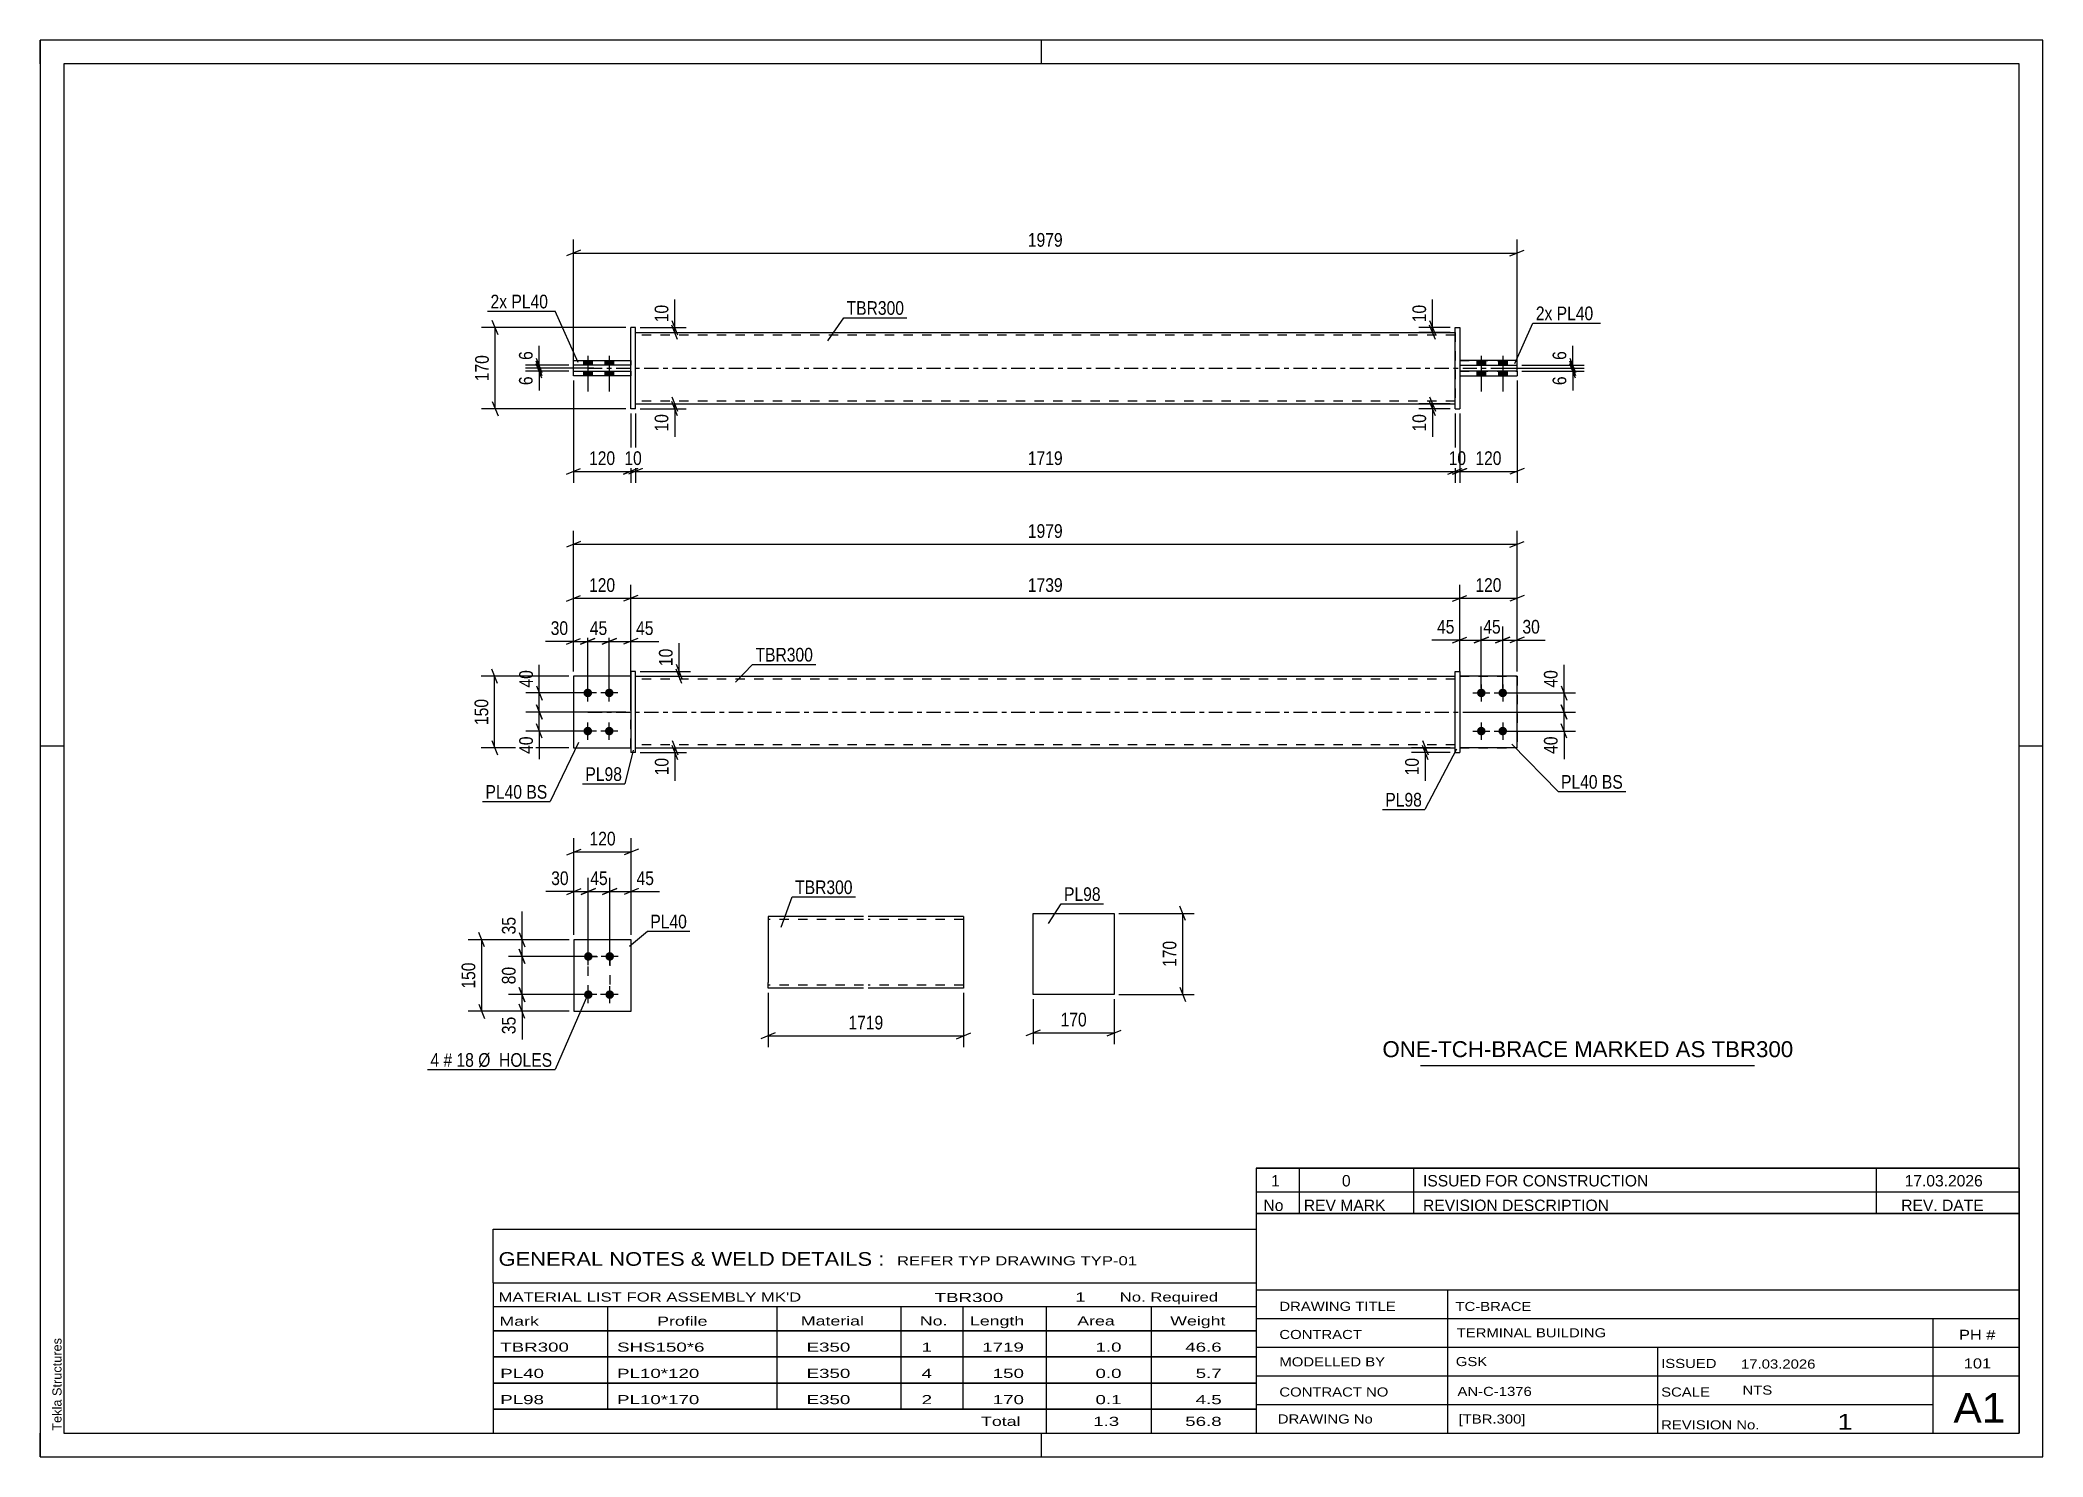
# Paper-space layout 'Layout1' of a CAD drawing. Header units: millimetres. Extents: x 0 to 420, y 0 to 297.
# The model-space entities are those that its viewports show. They can reach past a viewport. Long polylines and large blocks are cut down to what shows.
import ezdxf

# ---------------------------------------------------------------- set-up
doc = ezdxf.new("R2010")
doc.units = ezdxf.units.MM
doc.linetypes.add('DXK_LINE_DOT2', pattern=[3.9198, 1.9599, -1.9599])
doc.linetypes.add('DXK_LINE_DOT3', pattern=[5.9187, 2.979, -0.9799, 0.9799, -0.9799])
doc.layers.add('Viewport layer', color=7, linetype='Continuous', plot=False)
doc.styles.add('Arial', font='ARIAL.TTF', dxfattribs={"height": 0.2})
doc.styles.add('Arial Narrow', font='ARIALN.TTF', dxfattribs={"height": 0.2})

# ---------------------------------------------------------------- blocks, each defined once
blk = doc.blocks.new('Unknown-580581884-1163')
at = {"color": 5, "linetype": 'Continuous'}
for p, q in [((420, 297), (0, 297)), ((0, 297), (0, 0)), ((0, 292), (0, 297)), ((210, 292), (210, 297)), ((420, 0), (420, 297)), ((415, 292), (5, 292)), ((5, 292), (5, 5)), ((415, 5), (415, 292)), ((5, 149), (0, 149)), ((420, 149), (415, 149)), ((0, 0), (0, 5)), ((5, 5), (415, 5)), ((210, 0), (210, 5)), ((0, 0), (420, 0))]:
    blk.add_line(p, q, dxfattribs=at)
at = {"color": 174, "linetype": 'Continuous', "style": 'Arial'}
blk.add_text('Tekla Structures', height=1.9102, rotation=90, dxfattribs=at).set_placement((4.5, 5.5))
blk = doc.blocks.new('Part-580581884-1818 - 1791')
at = {"color": 2, "linetype": 'Continuous'}
for p, q in [((309.72, 163.65), (297.72, 163.65)), ((309.72, 148.65), (309.72, 163.65)), ((309.72, 148.65), (297.72, 148.65))]:
    blk.add_line(p, q, dxfattribs=at)
at = {"color": 7, "linetype": 'DXK_LINE_DOT2'}
for p, q in [((297.72, 163.65), (297.72, 148.65)), ((297.72, 148.65), (309.72, 148.65))]:
    blk.add_line(p, q, dxfattribs=at)
blk = doc.blocks.new('Part-580581884-1798 - 1791')
at = {"color": 2, "linetype": 'Continuous'}
for p, q in [((296.72, 164.65), (297.72, 164.65)), ((296.72, 147.65), (296.72, 164.65)), ((297.72, 164.65), (297.72, 147.65)), ((296.72, 147.65), (296.72, 147.65)), ((296.72, 147.65), (297.72, 147.65))]:
    blk.add_line(p, q, dxfattribs=at)
at = {"color": 7, "linetype": 'DXK_LINE_DOT2'}
for p, q in [((296.72, 164.65), (297.72, 164.65)), ((296.72, 147.65), (297.72, 147.65))]:
    blk.add_line(p, q, dxfattribs=at)
blk = doc.blocks.new('Part-580581884-1803 - 1791')
at = {"color": 2, "linetype": 'Continuous'}
for p, q in [((123.86, 163.65), (111.86, 163.65)), ((111.86, 163.65), (111.86, 148.65)), ((111.86, 148.65), (123.86, 148.65))]:
    blk.add_line(p, q, dxfattribs=at)
at = {"color": 7, "linetype": 'DXK_LINE_DOT2'}
blk.add_line((123.86, 148.65), (123.86, 163.65), dxfattribs=at)
blk = doc.blocks.new('Part-580581884-1808 - 1791')
at = {"color": 7, "linetype": 'DXK_LINE_DOT2'}
for p, q in [((123.86, 163.65), (111.86, 163.65)), ((111.86, 163.65), (111.86, 148.65)), ((123.86, 148.65), (123.86, 163.65)), ((111.86, 148.65), (123.86, 148.65))]:
    blk.add_line(p, q, dxfattribs=at)
blk = doc.blocks.new('Part-580581884-1813 - 1791')
at = {"color": 2, "linetype": 'Continuous'}
for p, q in [((124.86, 164.65), (123.86, 164.65)), ((123.86, 164.65), (123.86, 147.65)), ((124.86, 147.65), (124.86, 164.65)), ((124.86, 147.65), (123.86, 147.65))]:
    blk.add_line(p, q, dxfattribs=at)
blk = doc.blocks.new('Part-580581884-1823 - 1791')
at = {"color": 2, "linetype": 'Continuous'}
for p, q in [((124.86, 163.65), (296.72, 163.65)), ((124.86, 148.65), (296.72, 148.65))]:
    blk.add_line(p, q, dxfattribs=at)
at = {"color": 7, "linetype": 'DXK_LINE_DOT2'}
for p, q in [((124.86, 148.65), (124.86, 163.65)), ((296.72, 163.05), (124.86, 163.05)), ((296.72, 148.65), (296.72, 163.65)), ((296.72, 149.25), (124.86, 149.25))]:
    blk.add_line(p, q, dxfattribs=at)
at = {"color": 7, "linetype": 'DXK_LINE_DOT3'}
blk.add_line((114.86, 156.15), (306.72, 156.15), dxfattribs=at)
blk = doc.blocks.new('Bolt-580581884-1824 - 1791')
at = {"linetype": 'Continuous'}
for points in [[(302.22, 161.05, -1), (302.22, 159.25, -1)], [(306.72, 161.05, -1), (306.72, 159.25, -1)], [(302.22, 153.05, -1), (302.22, 151.25, -1)], [(306.72, 153.05, -1), (306.72, 151.25, -1)]]:
    blk.add_hatch(color=1, dxfattribs=at).paths.add_polyline_path(points)
at = {"color": 1, "linetype": 'Continuous'}
for p, q in [((300.42, 160.15), (304.02, 160.15)), ((302.22, 161.95), (302.22, 158.35)), ((304.92, 160.15), (308.52, 160.15)), ((306.72, 161.95), (306.72, 158.35)), ((300.42, 152.15), (304.02, 152.15)), ((302.22, 153.95), (302.22, 150.35)), ((304.92, 152.15), (308.52, 152.15)), ((306.72, 153.95), (306.72, 150.35))]:
    blk.add_line(p, q, dxfattribs=at)
blk = doc.blocks.new('Bolt-580581884-1825 - 1791')
at = {"linetype": 'Continuous'}
for points in [[(114.86, 159.25, -1), (114.86, 161.05, -1)], [(119.36, 159.25, -1), (119.36, 161.05, -1)], [(114.86, 151.25, -1), (114.86, 153.05, -1)], [(119.36, 151.25, -1), (119.36, 153.05, -1)]]:
    blk.add_hatch(color=1, dxfattribs=at).paths.add_polyline_path(points)
at = {"color": 1, "linetype": 'Continuous'}
for p, q in [((116.66, 160.15), (113.06, 160.15)), ((114.86, 158.35), (114.86, 161.95)), ((121.16, 160.15), (117.56, 160.15)), ((119.36, 158.35), (119.36, 161.95)), ((116.66, 152.15), (113.06, 152.15)), ((114.86, 150.35), (114.86, 153.95)), ((121.16, 152.15), (117.56, 152.15)), ((119.36, 150.35), (119.36, 153.95))]:
    blk.add_line(p, q, dxfattribs=at)
blk = doc.blocks.new('Part-580581884-1830 - 1791')
at = {"color": 7, "linetype": 'DXK_LINE_DOT2'}
for p, q in [((309.72, 163.65), (297.72, 163.65)), ((297.72, 163.65), (297.72, 148.65)), ((297.72, 163.65), (309.72, 163.65)), ((309.72, 163.65), (309.72, 148.65)), ((297.72, 148.65), (309.72, 148.65))]:
    blk.add_line(p, q, dxfattribs=at)
blk = doc.blocks.new('Bolt-580581884-2111 - 2109')
at = {"linetype": 'Continuous'}
for points in [[(113.96, 228.82), (115.76, 228.82), (115.76, 229.82), (113.96, 229.82)], [(113.96, 228.82), (115.76, 228.82), (115.76, 229.82), (113.96, 229.82)], [(113.96, 226.62), (115.76, 226.62), (115.76, 227.62), (113.96, 227.62)], [(113.96, 226.62), (115.76, 226.62), (115.76, 227.62), (113.96, 227.62)], [(118.46, 228.82), (120.26, 228.82), (120.26, 229.82), (118.46, 229.82)], [(118.46, 228.82), (120.26, 228.82), (120.26, 229.82), (118.46, 229.82)], [(118.46, 226.62), (120.26, 226.62), (120.26, 227.62), (118.46, 227.62)], [(118.46, 226.62), (120.26, 226.62), (120.26, 227.62), (118.46, 227.62)]]:
    blk.add_hatch(color=1, dxfattribs=at).paths.add_polyline_path(points)
at = {"color": 1, "linetype": 'Continuous'}
for p, q in [((113.96, 229.82), (113.96, 228.82)), ((113.96, 229.82), (113.96, 228.82)), ((113.96, 227.62), (113.96, 226.62)), ((113.96, 227.62), (113.96, 226.62)), ((114.86, 230.82), (114.86, 223.32)), ((114.86, 230.82), (114.86, 223.32)), ((115.76, 229.82), (115.76, 228.82)), ((115.76, 229.82), (115.76, 228.82)), ((115.76, 227.62), (115.76, 226.62)), ((115.76, 227.62), (115.76, 226.62)), ((118.46, 229.82), (118.46, 228.82)), ((118.46, 229.82), (118.46, 228.82)), ((118.46, 227.62), (118.46, 226.62)), ((118.46, 227.62), (118.46, 226.62)), ((119.36, 230.82), (119.36, 223.32)), ((119.36, 230.82), (119.36, 223.32)), ((120.26, 229.82), (120.26, 228.82)), ((120.26, 229.82), (120.26, 228.82)), ((120.26, 227.62), (120.26, 226.62)), ((120.26, 227.62), (120.26, 226.62))]:
    blk.add_line(p, q, dxfattribs=at)
blk = doc.blocks.new('Part-580581884-2128 - 2109')
at = {"color": 2, "linetype": 'Continuous'}
for p, q in [((111.86, 229.82), (123.86, 229.82)), ((111.86, 228.82), (111.86, 229.82)), ((123.86, 228.82), (111.86, 228.82))]:
    blk.add_line(p, q, dxfattribs=at)
at = {"color": 7, "linetype": 'DXK_LINE_DOT2'}
blk.add_line((123.86, 229.82), (123.86, 228.82), dxfattribs=at)
blk = doc.blocks.new('Bolt-580581884-2112 - 2109')
at = {"linetype": 'Continuous'}
for points in [[(303.12, 229.82), (301.32, 229.82), (301.32, 228.82), (303.12, 228.82)], [(303.12, 229.82), (301.32, 229.82), (301.32, 228.82), (303.12, 228.82)], [(303.12, 227.62), (301.32, 227.62), (301.32, 226.62), (303.12, 226.62)], [(303.12, 227.62), (301.32, 227.62), (301.32, 226.62), (303.12, 226.62)], [(307.62, 229.82), (305.82, 229.82), (305.82, 228.82), (307.62, 228.82)], [(307.62, 229.82), (305.82, 229.82), (305.82, 228.82), (307.62, 228.82)], [(307.62, 227.62), (305.82, 227.62), (305.82, 226.62), (307.62, 226.62)], [(307.62, 227.62), (305.82, 227.62), (305.82, 226.62), (307.62, 226.62)]]:
    blk.add_hatch(color=1, dxfattribs=at).paths.add_polyline_path(points)
at = {"color": 1, "linetype": 'Continuous'}
for p, q in [((301.32, 229.82), (301.32, 228.82)), ((301.32, 229.82), (301.32, 228.82)), ((301.32, 227.62), (301.32, 226.62)), ((301.32, 227.62), (301.32, 226.62)), ((302.22, 230.82), (302.22, 223.32)), ((302.22, 230.82), (302.22, 223.32)), ((303.12, 229.82), (303.12, 228.82)), ((303.12, 229.82), (303.12, 228.82)), ((303.12, 227.62), (303.12, 226.62)), ((303.12, 227.62), (303.12, 226.62)), ((305.82, 229.82), (305.82, 228.82)), ((305.82, 229.82), (305.82, 228.82)), ((305.82, 227.62), (305.82, 226.62)), ((305.82, 227.62), (305.82, 226.62)), ((306.72, 230.82), (306.72, 223.32)), ((306.72, 230.82), (306.72, 223.32)), ((307.62, 229.82), (307.62, 228.82)), ((307.62, 229.82), (307.62, 228.82)), ((307.62, 227.62), (307.62, 226.62)), ((307.62, 227.62), (307.62, 226.62))]:
    blk.add_line(p, q, dxfattribs=at)
blk = doc.blocks.new('Part-580581884-2129 - 2109')
at = {"color": 2, "linetype": 'Continuous'}
for p, q in [((124.86, 236.72), (123.86, 236.72)), ((123.86, 219.72), (123.86, 236.72)), ((124.86, 219.72), (124.86, 236.72)), ((124.86, 219.72), (123.86, 219.72))]:
    blk.add_line(p, q, dxfattribs=at)
blk = doc.blocks.new('Part-580581884-2117 - 2109')
at = {"color": 2, "linetype": 'Continuous'}
for p, q in [((124.86, 235.72), (296.72, 235.72)), ((124.86, 220.72), (296.72, 220.72))]:
    blk.add_line(p, q, dxfattribs=at)
at = {"color": 7, "linetype": 'DXK_LINE_DOT2'}
for p, q in [((124.86, 220.72), (124.86, 235.72)), ((296.72, 235.72), (296.72, 220.72)), ((296.72, 235.12), (124.86, 235.12)), ((296.72, 221.32), (124.86, 221.32))]:
    blk.add_line(p, q, dxfattribs=at)
at = {"color": 7, "linetype": 'DXK_LINE_DOT3'}
blk.add_line((114.86, 228.22), (306.72, 228.22), dxfattribs=at)
blk = doc.blocks.new('Part-580581884-2118 - 2109')
at = {"color": 2, "linetype": 'Continuous'}
for p, q in [((296.72, 236.72), (296.72, 236.72)), ((296.72, 219.72), (296.72, 236.72)), ((296.72, 236.72), (297.72, 236.72)), ((297.72, 236.72), (297.72, 236.72)), ((297.72, 236.72), (297.72, 219.72)), ((296.72, 219.72), (297.72, 219.72)), ((296.72, 219.72), (296.72, 219.72)), ((297.72, 219.72), (297.72, 219.72))]:
    blk.add_line(p, q, dxfattribs=at)
at = {"color": 7, "linetype": 'DXK_LINE_DOT2'}
for p, q in [((296.72, 236.72), (297.72, 236.72)), ((296.72, 219.72), (297.72, 219.72)), ((297.72, 219.72), (297.72, 219.72))]:
    blk.add_line(p, q, dxfattribs=at)
blk = doc.blocks.new('Part-580581884-2123 - 2109')
at = {"color": 2, "linetype": 'Continuous'}
for p, q in [((111.86, 226.62), (111.86, 227.62)), ((111.86, 227.62), (123.86, 227.62)), ((123.86, 226.62), (111.86, 226.62))]:
    blk.add_line(p, q, dxfattribs=at)
at = {"color": 7, "linetype": 'DXK_LINE_DOT2'}
blk.add_line((123.86, 227.62), (123.86, 226.62), dxfattribs=at)
blk = doc.blocks.new('Part-580581884-2134 - 2109')
at = {"color": 2, "linetype": 'Continuous'}
for p, q in [((309.72, 229.82), (297.72, 229.82)), ((297.72, 228.82), (309.72, 228.82)), ((309.72, 228.82), (309.72, 229.82))]:
    blk.add_line(p, q, dxfattribs=at)
at = {"color": 7, "linetype": 'DXK_LINE_DOT2'}
for p, q in [((297.72, 229.82), (297.72, 228.82)), ((297.72, 229.82), (309.72, 229.82)), ((297.72, 228.82), (309.72, 228.82))]:
    blk.add_line(p, q, dxfattribs=at)
blk = doc.blocks.new('Part-580581884-2139 - 2109')
at = {"color": 2, "linetype": 'Continuous'}
for p, q in [((309.72, 227.62), (297.72, 227.62)), ((309.72, 227.62), (309.72, 226.62)), ((297.72, 226.62), (309.72, 226.62))]:
    blk.add_line(p, q, dxfattribs=at)
at = {"color": 7, "linetype": 'DXK_LINE_DOT2'}
for p, q in [((297.72, 227.62), (297.72, 226.62)), ((297.72, 227.62), (309.72, 227.62)), ((297.72, 226.62), (309.72, 226.62))]:
    blk.add_line(p, q, dxfattribs=at)
blk = doc.blocks.new('Bolt-580581884-1444 - 1410')
at = {"linetype": 'Continuous'}
for points in [[(114.96, 104.01, -1), (114.96, 105.81, -1)], [(119.46, 104.01, -1), (119.46, 105.81, -1)], [(114.96, 96.01, -1), (114.96, 97.81, -1)], [(119.46, 96.01, -1), (119.46, 97.81, -1)]]:
    blk.add_hatch(color=1, dxfattribs=at).paths.add_polyline_path(points)
at = {"color": 1, "linetype": 'Continuous'}
for p, q in [((114.96, 103.11), (114.96, 106.71)), ((119.46, 103.11), (119.46, 106.71)), ((116.76, 104.91), (113.16, 104.91)), ((121.26, 104.91), (117.66, 104.91)), ((116.76, 96.91), (113.16, 96.91)), ((114.96, 95.11), (114.96, 98.71)), ((121.26, 96.91), (117.66, 96.91)), ((119.46, 95.11), (119.46, 98.71))]:
    blk.add_line(p, q, dxfattribs=at)
blk = doc.blocks.new('Part-580581884-1459 - 1410')
at = {"color": 2, "linetype": 'Continuous'}
for p, q in [((123.96, 108.41), (111.96, 108.41)), ((111.96, 108.41), (111.96, 93.41)), ((123.96, 93.41), (123.96, 108.41)), ((111.96, 93.41), (123.96, 93.41))]:
    blk.add_line(p, q, dxfattribs=at)
blk = doc.blocks.new('Part-580581884-1390 - 1374')
at = {"color": 2, "linetype": 'Continuous'}
for p, q in [((208.24, 96.94), (208.24, 113.94)), ((208.24, 113.94), (225.24, 113.94)), ((225.24, 113.94), (225.24, 96.94)), ((225.24, 96.94), (208.24, 96.94))]:
    blk.add_line(p, q, dxfattribs=at)
blk = doc.blocks.new('Part-580581884-1273 - 1255')
at = {"color": 2, "linetype": 'Continuous'}
for p, q in [((172.67, 113.27), (152.67, 113.27)), ((152.67, 113.27), (152.67, 99.47)), ((193.67, 113.27), (173.67, 113.27)), ((193.67, 113.27), (193.67, 98.27)), ((152.67, 98.62), (152.67, 99.47)), ((152.67, 98.36), (152.67, 98.62)), ((152.67, 98.27), (152.67, 98.36)), ((172.67, 98.27), (152.67, 98.27)), ((193.67, 98.27), (173.67, 98.27))]:
    blk.add_line(p, q, dxfattribs=at)
at = {"color": 7, "linetype": 'DXK_LINE_DOT2'}
for p, q in [((172.67, 112.67), (152.67, 112.67)), ((193.67, 112.67), (173.67, 112.67)), ((152.67, 99.01), (152.67, 99.47)), ((152.67, 98.62), (152.67, 99.24)), ((152.67, 98.87), (152.67, 98.91)), ((152.67, 98.87), (152.67, 98.91)), ((172.67, 98.87), (152.67, 98.87)), ((152.67, 98.27), (152.67, 98.27)), ((193.67, 98.87), (173.67, 98.87)), ((193.67, 98.87), (193.67, 98.91))]:
    blk.add_line(p, q, dxfattribs=at)
blk = doc.blocks.new('Rectangle-580581884-1568 - 1410')
at = {"color": 1, "linetype": 'DXK_LINE_DOT2'}
blk.add_lwpolyline([(114.96, 104.91), (119.46, 104.91), (119.46, 96.91), (114.96, 96.91), (114.96, 104.91)], close=True, dxfattribs=at)
blk = doc.blocks.new('StraightDimension-580581884-2042 - 1791')
at = {"color": 7, "linetype": 'Continuous'}
for p, q in [((113.86, 160.15), (101.84, 160.15)), ((104.09, 161.65), (105.29, 158.65)), ((104.69, 156.15), (104.69, 160.15)), ((122.86, 156.15), (101.84, 156.15)), ((105.29, 154.65), (104.09, 157.65))]:
    blk.add_line(p, q, dxfattribs=at)
at = {"color": 0}
blk.add_wipeout([(103.94, 165.53), (99.74, 165.53), (99.74, 160.67), (103.94, 160.67)], dxfattribs=at)
at = {"color": 7, "linetype": 'Continuous'}
blk.add_line((104.69, 160.15), (104.69, 166.05), dxfattribs=at)
blk.add_line((104.69, 160.15), (104.69, 166.05), dxfattribs=at)
at = {"color": 3, "style": 'Arial Narrow'}
blk.add_text('40', height=2.863, rotation=90.0002, dxfattribs=at).set_placement((103.34, 161.27))
blk = doc.blocks.new('StraightDimension-580581884-1926 - 1791')
at = {"color": 7, "linetype": 'Continuous'}
for p, q in [((297.72, 164.65), (297.72, 182.83)), ((309.72, 164.65), (309.72, 182.83)), ((296.22, 179.38), (299.22, 180.58)), ((297.72, 179.98), (309.72, 179.98)), ((311.22, 180.58), (308.22, 179.38))]:
    blk.add_line(p, q, dxfattribs=at)
at = {"color": 0}
blk.add_wipeout([(307.06, 180.73), (307.06, 184.93), (300.38, 184.93), (300.38, 180.73)], dxfattribs=at)
at = {"color": 3, "style": 'Arial Narrow'}
blk.add_text('120', height=2.863, dxfattribs=at).set_placement((300.98, 181.33))
blk = doc.blocks.new('StraightDimension-580581884-2005 - 1791')
at = {"color": 7, "linetype": 'Continuous'}
for p, q in [((119.36, 161.15), (119.36, 173.8)), ((123.86, 164.65), (123.86, 173.8)), ((117.86, 170.35), (120.86, 171.55)), ((119.36, 170.95), (123.86, 170.95)), ((125.36, 171.55), (122.36, 170.35))]:
    blk.add_line(p, q, dxfattribs=at)
at = {"color": 0}
blk.add_wipeout([(129.24, 171.7), (129.24, 175.9), (124.39, 175.9), (124.39, 171.7)], dxfattribs=at)
at = {"color": 7, "linetype": 'Continuous'}
blk.add_line((123.86, 170.95), (129.77, 170.95), dxfattribs=at)
blk.add_line((123.86, 170.95), (129.77, 170.95), dxfattribs=at)
at = {"color": 3, "style": 'Arial Narrow'}
blk.add_text('45', height=2.863, dxfattribs=at).set_placement((124.99, 172.3))
blk = doc.blocks.new('StraightDimension-580581884-1887 - 1791')
at = {"color": 7, "linetype": 'Continuous'}
for p, q in [((111.86, 164.65), (111.86, 194.15)), ((309.72, 164.65), (309.72, 194.15)), ((113.36, 191.9), (110.36, 190.7)), ((111.86, 191.3), (309.72, 191.3)), ((308.22, 190.7), (311.22, 191.9))]:
    blk.add_line(p, q, dxfattribs=at)
at = {"color": 0}
blk.add_wipeout([(215.05, 192.05), (215.05, 196.25), (206.54, 196.25), (206.54, 192.05)], dxfattribs=at)
at = {"color": 3, "style": 'Arial Narrow'}
blk.add_text('1979', height=2.863, dxfattribs=at).set_placement((207.14, 192.65))
blk = doc.blocks.new('StraightDimension-580581884-2022 - 1791')
at = {"color": 7, "linetype": 'Continuous'}
for p, q in [((95.93, 162.15), (94.73, 165.15)), ((110.86, 163.65), (92.48, 163.65)), ((95.33, 148.65), (95.33, 163.65)), ((110.86, 148.65), (92.48, 148.65)), ((94.73, 150.15), (95.93, 147.15))]:
    blk.add_line(p, q, dxfattribs=at)
at = {"color": 0}
blk.add_wipeout([(94.58, 159.49), (90.38, 159.49), (90.38, 152.81), (94.58, 152.81)], dxfattribs=at)
at = {"color": 3, "style": 'Arial Narrow'}
blk.add_text('150', height=2.863, rotation=90.0002, dxfattribs=at).set_placement((93.98, 153.41))
blk = doc.blocks.new('StraightDimension-580581884-1857 - 1791')
at = {"color": 7, "linetype": 'Continuous'}
for p, q in [((302.22, 161.15), (302.22, 174.09)), ((306.72, 161.15), (306.72, 174.09)), ((300.72, 170.64), (303.72, 171.84)), ((302.22, 171.24), (306.72, 171.24)), ((308.22, 171.84), (305.22, 170.64))]:
    blk.add_line(p, q, dxfattribs=at)
at = {"color": 0}
blk.add_wipeout([(306.9, 171.99), (306.9, 176.19), (302.04, 176.19), (302.04, 171.99)], dxfattribs=at)
at = {"color": 3, "style": 'Arial Narrow'}
blk.add_text('45', height=2.863, dxfattribs=at).set_placement((302.64, 172.59))
blk = doc.blocks.new('StraightDimension-580581884-1960 - 1791')
at = {"color": 7, "linetype": 'Continuous'}
for p, q in [((111.86, 164.65), (111.86, 182.83)), ((123.86, 157.15), (123.86, 182.83)), ((110.36, 179.38), (113.36, 180.58)), ((111.86, 179.98), (123.86, 179.98)), ((125.36, 180.58), (122.36, 179.38))]:
    blk.add_line(p, q, dxfattribs=at)
at = {"color": 0}
blk.add_wipeout([(121.2, 180.73), (121.2, 184.93), (114.52, 184.93), (114.52, 180.73)], dxfattribs=at)
at = {"color": 3, "style": 'Arial Narrow'}
blk.add_text('120', height=2.863, dxfattribs=at).set_placement((115.12, 181.33))
blk = doc.blocks.new('StraightDimension-580581884-1832 - 1791')
at = {"color": 7, "linetype": 'Continuous'}
for p, q in [((125.86, 164.65), (136.39, 164.65)), ((133.39, 166.15), (134.59, 163.15)), ((134.59, 162.15), (133.39, 165.15)), ((133.99, 163.65), (133.99, 164.65)), ((125.86, 163.65), (136.39, 163.65))]:
    blk.add_line(p, q, dxfattribs=at)
at = {"color": 0}
blk.add_wipeout([(133.24, 170.03), (129.04, 170.03), (129.04, 165.17), (133.24, 165.17)], dxfattribs=at)
at = {"color": 7, "linetype": 'Continuous'}
blk.add_line((133.99, 164.65), (133.99, 170.55), dxfattribs=at)
blk.add_line((133.99, 164.65), (133.99, 170.55), dxfattribs=at)
at = {"color": 3, "style": 'Arial Narrow'}
blk.add_text('10', height=2.863, rotation=90.0002, dxfattribs=at).set_placement((132.64, 165.77))
blk = doc.blocks.new('StraightDimension-580581884-1841 - 1791')
at = {"color": 7, "linetype": 'Continuous'}
for p, q in [((306.72, 161.15), (306.72, 174.09)), ((309.72, 164.65), (309.72, 174.09)), ((305.22, 170.64), (308.22, 171.84)), ((306.72, 171.24), (309.72, 171.24)), ((311.22, 171.84), (308.22, 170.64))]:
    blk.add_line(p, q, dxfattribs=at)
at = {"color": 0}
blk.add_wipeout([(315.1, 171.99), (315.1, 176.19), (310.25, 176.19), (310.25, 171.99)], dxfattribs=at)
at = {"color": 7, "linetype": 'Continuous'}
blk.add_line((309.72, 171.24), (315.63, 171.24), dxfattribs=at)
blk.add_line((309.72, 171.24), (315.63, 171.24), dxfattribs=at)
at = {"color": 3, "style": 'Arial Narrow'}
blk.add_text('30', height=2.863, dxfattribs=at).set_placement((310.85, 172.59))
blk = doc.blocks.new('StraightDimension-580581884-1870 - 1791')
at = {"color": 7, "linetype": 'Continuous'}
for p, q in [((297.72, 164.65), (297.72, 174.09)), ((302.22, 161.15), (302.22, 174.09)), ((296.22, 170.64), (299.22, 171.84)), ((297.72, 171.24), (302.22, 171.24)), ((303.72, 171.84), (300.72, 170.64))]:
    blk.add_line(p, q, dxfattribs=at)
at = {"color": 0}
blk.add_wipeout([(297.2, 171.99), (297.2, 176.19), (292.34, 176.19), (292.34, 171.99)], dxfattribs=at)
at = {"color": 7, "linetype": 'Continuous'}
blk.add_line((297.72, 171.24), (291.82, 171.24), dxfattribs=at)
blk.add_line((297.72, 171.24), (291.82, 171.24), dxfattribs=at)
at = {"color": 3, "style": 'Arial Narrow'}
blk.add_text('45', height=2.863, dxfattribs=at).set_placement((292.94, 172.59))
blk = doc.blocks.new('StraightDimension-580581884-1907 - 1791')
at = {"color": 7, "linetype": 'Continuous'}
for p, q in [((307.72, 160.15), (321.97, 160.15)), ((318.97, 161.65), (320.17, 158.65)), ((319.57, 156.15), (319.57, 160.15)), ((298.72, 156.15), (321.97, 156.15)), ((320.17, 154.65), (318.97, 157.65))]:
    blk.add_line(p, q, dxfattribs=at)
at = {"color": 0}
blk.add_wipeout([(318.82, 165.53), (314.62, 165.53), (314.62, 160.67), (318.82, 160.67)], dxfattribs=at)
at = {"color": 7, "linetype": 'Continuous'}
blk.add_line((319.57, 160.15), (319.57, 166.05), dxfattribs=at)
blk.add_line((319.57, 160.15), (319.57, 166.05), dxfattribs=at)
at = {"color": 3, "style": 'Arial Narrow'}
blk.add_text('40', height=2.863, rotation=90.0002, dxfattribs=at).set_placement((318.22, 161.27))
blk = doc.blocks.new('StraightDimension-580581884-1916 - 1791')
at = {"color": 7, "linetype": 'Continuous'}
for p, q in [((298.72, 156.15), (321.97, 156.15)), ((318.97, 157.65), (320.17, 154.65)), ((319.57, 152.15), (319.57, 156.15)), ((307.72, 152.15), (321.97, 152.15)), ((320.17, 150.65), (318.97, 153.65))]:
    blk.add_line(p, q, dxfattribs=at)
at = {"color": 0}
blk.add_wipeout([(318.82, 151.62), (314.62, 151.62), (314.62, 146.77), (318.82, 146.77)], dxfattribs=at)
at = {"color": 7, "linetype": 'Continuous'}
blk.add_line((319.57, 152.15), (319.57, 146.24), dxfattribs=at)
blk.add_line((319.57, 152.15), (319.57, 146.24), dxfattribs=at)
at = {"color": 3, "style": 'Arial Narrow'}
blk.add_text('40', height=2.863, rotation=90.0002, dxfattribs=at).set_placement((318.22, 147.37))
blk = doc.blocks.new('StraightDimension-580581884-1945 - 1791')
at = {"color": 7, "linetype": 'Continuous'}
for p, q in [((123.86, 157.15), (123.86, 182.83)), ((297.72, 164.65), (297.72, 182.83)), ((125.36, 180.58), (122.36, 179.38)), ((123.86, 179.98), (297.72, 179.98)), ((296.22, 179.38), (299.22, 180.58))]:
    blk.add_line(p, q, dxfattribs=at)
at = {"color": 0}
blk.add_wipeout([(215.05, 180.73), (215.05, 184.93), (206.54, 184.93), (206.54, 180.73)], dxfattribs=at)
at = {"color": 3, "style": 'Arial Narrow'}
blk.add_text('1739', height=2.863, dxfattribs=at).set_placement((207.14, 181.33))
blk = doc.blocks.new('StraightDimension-580581884-1976 - 1791')
at = {"color": 7, "linetype": 'Continuous'}
for p, q in [((111.86, 164.65), (111.86, 173.8)), ((114.86, 161.15), (114.86, 173.8)), ((110.36, 170.35), (113.36, 171.55)), ((111.86, 170.95), (114.86, 170.95)), ((116.36, 171.55), (113.36, 170.35))]:
    blk.add_line(p, q, dxfattribs=at)
at = {"color": 0}
blk.add_wipeout([(111.34, 171.7), (111.34, 175.9), (106.48, 175.9), (106.48, 171.7)], dxfattribs=at)
at = {"color": 7, "linetype": 'Continuous'}
blk.add_line((111.86, 170.95), (105.96, 170.95), dxfattribs=at)
blk.add_line((111.86, 170.95), (105.96, 170.95), dxfattribs=at)
at = {"color": 3, "style": 'Arial Narrow'}
blk.add_text('30', height=2.863, dxfattribs=at).set_placement((107.08, 172.3))
blk = doc.blocks.new('StraightDimension-580581884-2061 - 1791')
at = {"color": 7, "linetype": 'Continuous'}
for p, q in [((125.86, 148.65), (135.54, 148.65)), ((125.86, 147.65), (135.54, 147.65)), ((132.54, 150.15), (133.74, 147.15)), ((133.74, 146.15), (132.54, 149.15)), ((133.14, 147.65), (133.14, 148.65))]:
    blk.add_line(p, q, dxfattribs=at)
at = {"color": 0}
blk.add_wipeout([(132.39, 147.12), (128.19, 147.12), (128.19, 142.27), (132.39, 142.27)], dxfattribs=at)
at = {"color": 7, "linetype": 'Continuous'}
blk.add_line((133.14, 147.65), (133.14, 141.74), dxfattribs=at)
blk.add_line((133.14, 147.65), (133.14, 141.74), dxfattribs=at)
at = {"color": 3, "style": 'Arial Narrow'}
blk.add_text('10', height=2.863, rotation=90.0002, dxfattribs=at).set_placement((131.79, 142.87))
blk = doc.blocks.new('StraightDimension-580581884-1992 - 1791')
at = {"color": 7, "linetype": 'Continuous'}
for p, q in [((114.86, 161.15), (114.86, 173.8)), ((119.36, 161.15), (119.36, 173.8)), ((113.36, 170.35), (116.36, 171.55)), ((114.86, 170.95), (119.36, 170.95)), ((120.86, 171.55), (117.86, 170.35))]:
    blk.add_line(p, q, dxfattribs=at)
at = {"color": 0}
blk.add_wipeout([(119.54, 171.7), (119.54, 175.9), (114.68, 175.9), (114.68, 171.7)], dxfattribs=at)
at = {"color": 3, "style": 'Arial Narrow'}
blk.add_text('45', height=2.863, dxfattribs=at).set_placement((115.28, 172.3))
blk = doc.blocks.new('StraightDimension-580581884-2051 - 1791')
at = {"color": 7, "linetype": 'Continuous'}
for p, q in [((122.86, 156.15), (101.84, 156.15)), ((104.09, 157.65), (105.29, 154.65)), ((104.69, 152.15), (104.69, 156.15)), ((113.86, 152.15), (101.84, 152.15)), ((105.29, 150.65), (104.09, 153.65))]:
    blk.add_line(p, q, dxfattribs=at)
at = {"color": 0}
blk.add_wipeout([(103.94, 151.62), (99.74, 151.62), (99.74, 146.77), (103.94, 146.77)], dxfattribs=at)
at = {"color": 7, "linetype": 'Continuous'}
blk.add_line((104.69, 152.15), (104.69, 146.24), dxfattribs=at)
blk.add_line((104.69, 152.15), (104.69, 146.24), dxfattribs=at)
at = {"color": 3, "style": 'Arial Narrow'}
blk.add_text('40', height=2.863, rotation=90.0002, dxfattribs=at).set_placement((103.34, 147.37))
blk = doc.blocks.new('StraightDimension-580581884-2070 - 1791')
at = {"color": 7, "linetype": 'Continuous'}
for p, q in [((295.72, 148.65), (287.62, 148.65)), ((295.72, 147.65), (287.62, 147.65)), ((289.87, 150.15), (291.07, 147.15)), ((291.07, 146.15), (289.87, 149.15)), ((290.47, 147.65), (290.47, 148.65))]:
    blk.add_line(p, q, dxfattribs=at)
at = {"color": 0}
blk.add_wipeout([(289.72, 147.12), (285.52, 147.12), (285.52, 142.27), (289.72, 142.27)], dxfattribs=at)
at = {"color": 7, "linetype": 'Continuous'}
blk.add_line((290.47, 147.65), (290.47, 141.74), dxfattribs=at)
blk.add_line((290.47, 147.65), (290.47, 141.74), dxfattribs=at)
at = {"color": 3, "style": 'Arial Narrow'}
blk.add_text('10', height=2.863, rotation=90.0002, dxfattribs=at).set_placement((289.12, 142.87))
blk = doc.blocks.new('StraightDimension-580581884-2164 - 2109')
at = {"color": 7, "linetype": 'Continuous'}
for p, q in [((113.36, 252.94), (110.36, 251.74)), ((111.86, 227.62), (111.86, 255.19)), ((111.86, 252.34), (309.72, 252.34)), ((308.22, 251.74), (311.22, 252.94)), ((309.72, 227.62), (309.72, 255.19))]:
    blk.add_line(p, q, dxfattribs=at)
at = {"color": 0}
blk.add_wipeout([(215.05, 253.09), (215.05, 257.29), (206.54, 257.29), (206.54, 253.09)], dxfattribs=at)
at = {"color": 3, "style": 'Arial Narrow'}
blk.add_text('1979', height=2.863, dxfattribs=at).set_placement((207.14, 253.69))
blk = doc.blocks.new('StraightDimension-580581884-2175 - 2109')
at = {"color": 7, "linetype": 'Continuous'}
for p, q in [((124.86, 218.72), (124.86, 204.18)), ((296.72, 218.72), (296.72, 204.18)), ((126.36, 207.18), (123.36, 205.98)), ((124.86, 206.58), (296.72, 206.58)), ((295.22, 205.98), (298.22, 207.18))]:
    blk.add_line(p, q, dxfattribs=at)
at = {"color": 0}
blk.add_wipeout([(215.05, 207.33), (215.05, 211.53), (206.54, 211.53), (206.54, 207.33)], dxfattribs=at)
at = {"color": 3, "style": 'Arial Narrow'}
blk.add_text('1719', height=2.863, dxfattribs=at).set_placement((207.14, 207.93))
blk = doc.blocks.new('StraightDimension-580581884-2192 - 2109')
at = {"color": 7, "linetype": 'Continuous'}
for p, q in [((111.86, 225.62), (111.86, 204.18)), ((123.86, 218.72), (123.86, 204.18)), ((110.36, 205.98), (113.36, 207.18)), ((111.86, 206.58), (123.86, 206.58)), ((125.36, 207.18), (122.36, 205.98))]:
    blk.add_line(p, q, dxfattribs=at)
at = {"color": 0}
blk.add_wipeout([(121.2, 207.33), (121.2, 211.53), (114.52, 211.53), (114.52, 207.33)], dxfattribs=at)
at = {"color": 3, "style": 'Arial Narrow'}
blk.add_text('120', height=2.863, dxfattribs=at).set_placement((115.12, 207.93))
blk = doc.blocks.new('StraightDimension-580581884-2202 - 2109')
at = {"color": 7, "linetype": 'Continuous'}
for p, q in [((296.72, 218.72), (296.72, 204.18)), ((297.72, 218.72), (297.72, 204.18)), ((295.22, 205.98), (298.22, 207.18)), ((299.22, 207.18), (296.22, 205.98)), ((296.72, 206.58), (297.72, 206.58))]:
    blk.add_line(p, q, dxfattribs=at)
at = {"color": 0}
blk.add_wipeout([(299.65, 207.33), (299.65, 211.53), (294.79, 211.53), (294.79, 207.33)], dxfattribs=at)
at = {"color": 3, "style": 'Arial Narrow'}
blk.add_text('10', height=2.863, dxfattribs=at).set_placement((295.39, 207.93))
blk = doc.blocks.new('StraightDimension-580581884-2151 - 2109')
at = {"color": 7, "linetype": 'Continuous'}
for p, q in [((122.86, 236.72), (92.59, 236.72)), ((96.04, 235.22), (94.84, 238.22)), ((95.44, 219.72), (95.44, 236.72)), ((122.86, 219.72), (92.59, 219.72)), ((94.84, 221.22), (96.04, 218.22))]:
    blk.add_line(p, q, dxfattribs=at)
at = {"color": 0}
blk.add_wipeout([(94.69, 231.57), (90.49, 231.57), (90.49, 224.88), (94.69, 224.88)], dxfattribs=at)
at = {"color": 3, "style": 'Arial Narrow'}
blk.add_text('170', height=2.863, rotation=90.0002, dxfattribs=at).set_placement((94.09, 225.48))
blk = doc.blocks.new('StraightDimension-580581884-2272 - 2109')
at = {"color": 7, "linetype": 'Continuous'}
for p, q in [((116.11, 228.22), (101.79, 228.22)), ((110.86, 227.62), (101.79, 227.62)), ((104.04, 229.72), (105.24, 226.72)), ((105.24, 226.12), (104.04, 229.12)), ((104.64, 227.62), (104.64, 228.22))]:
    blk.add_line(p, q, dxfattribs=at)
at = {"color": 0}
blk.add_wipeout([(103.89, 227.1), (99.69, 227.1), (99.69, 224.07), (103.89, 224.07)], dxfattribs=at)
at = {"color": 7, "linetype": 'Continuous'}
blk.add_line((104.64, 227.62), (104.64, 223.55), dxfattribs=at)
blk.add_line((104.64, 227.62), (104.64, 223.55), dxfattribs=at)
at = {"color": 3, "style": 'Arial Narrow'}
blk.add_text('6', height=2.86, rotation=90.0002, dxfattribs=at).set_placement((103.29, 224.67))
blk = doc.blocks.new('StraightDimension-580581884-2141 - 2109')
at = {"color": 7, "linetype": 'Continuous'}
for p, q in [((125.86, 220.72), (135.5, 220.72)), ((125.86, 219.72), (135.5, 219.72)), ((132.5, 222.22), (133.7, 219.22)), ((133.7, 218.22), (132.5, 221.22)), ((133.1, 219.72), (133.1, 220.72))]:
    blk.add_line(p, q, dxfattribs=at)
at = {"color": 0}
blk.add_wipeout([(132.35, 219.2), (128.15, 219.2), (128.15, 214.34), (132.35, 214.34)], dxfattribs=at)
at = {"color": 7, "linetype": 'Continuous'}
blk.add_line((133.1, 219.72), (133.1, 213.82), dxfattribs=at)
blk.add_line((133.1, 219.72), (133.1, 213.82), dxfattribs=at)
at = {"color": 3, "style": 'Arial Narrow'}
blk.add_text('10', height=2.863, rotation=90.0002, dxfattribs=at).set_placement((131.75, 214.94))
blk = doc.blocks.new('StraightDimension-580581884-2183 - 2109')
at = {"color": 7, "linetype": 'Continuous'}
for p, q in [((123.86, 218.72), (123.86, 204.18)), ((124.86, 218.72), (124.86, 204.18)), ((122.36, 205.98), (125.36, 207.18)), ((126.36, 207.18), (123.36, 205.98)), ((123.86, 206.58), (124.86, 206.58))]:
    blk.add_line(p, q, dxfattribs=at)
at = {"color": 0}
blk.add_wipeout([(126.79, 207.33), (126.79, 211.53), (121.93, 211.53), (121.93, 207.33)], dxfattribs=at)
at = {"color": 3, "style": 'Arial Narrow'}
blk.add_text('10', height=2.863, dxfattribs=at).set_placement((122.53, 207.93))
blk = doc.blocks.new('StraightDimension-580581884-2211 - 2109')
at = {"color": 7, "linetype": 'Continuous'}
for p, q in [((309.72, 225.62), (309.72, 204.18)), ((297.72, 218.72), (297.72, 204.18)), ((296.22, 205.98), (299.22, 207.18)), ((297.72, 206.58), (309.72, 206.58)), ((311.22, 207.18), (308.22, 205.98))]:
    blk.add_line(p, q, dxfattribs=at)
at = {"color": 0}
blk.add_wipeout([(307.06, 207.33), (307.06, 211.53), (300.38, 211.53), (300.38, 207.33)], dxfattribs=at)
at = {"color": 3, "style": 'Arial Narrow'}
blk.add_text('120', height=2.863, dxfattribs=at).set_placement((300.98, 207.93))
blk = doc.blocks.new('StraightDimension-580581884-2222 - 2109')
at = {"color": 7, "linetype": 'Continuous'}
for p, q in [((295.72, 220.72), (289.14, 220.72)), ((295.72, 219.72), (289.14, 219.72)), ((291.39, 222.22), (292.59, 219.22)), ((292.59, 218.22), (291.39, 221.22)), ((291.99, 219.72), (291.99, 220.72))]:
    blk.add_line(p, q, dxfattribs=at)
at = {"color": 0}
blk.add_wipeout([(291.24, 219.2), (287.04, 219.2), (287.04, 214.34), (291.24, 214.34)], dxfattribs=at)
at = {"color": 7, "linetype": 'Continuous'}
blk.add_line((291.99, 219.72), (291.99, 213.82), dxfattribs=at)
blk.add_line((291.99, 219.72), (291.99, 213.82), dxfattribs=at)
at = {"color": 3, "style": 'Arial Narrow'}
blk.add_text('10', height=2.863, rotation=90.0002, dxfattribs=at).set_placement((290.64, 214.94))
blk = doc.blocks.new('StraightDimension-580581884-2232 - 2109')
at = {"color": 7, "linetype": 'Continuous'}
for p, q in [((125.86, 236.72), (135.5, 236.72)), ((125.86, 235.72), (135.5, 235.72)), ((132.5, 238.22), (133.7, 235.22)), ((133.7, 234.22), (132.5, 237.22)), ((133.1, 235.72), (133.1, 236.72))]:
    blk.add_line(p, q, dxfattribs=at)
at = {"color": 0}
blk.add_wipeout([(132.35, 242.1), (128.15, 242.1), (128.15, 237.25), (132.35, 237.25)], dxfattribs=at)
at = {"color": 7, "linetype": 'Continuous'}
blk.add_line((133.1, 236.72), (133.1, 242.63), dxfattribs=at)
blk.add_line((133.1, 236.72), (133.1, 242.63), dxfattribs=at)
at = {"color": 3, "style": 'Arial Narrow'}
blk.add_text('10', height=2.863, rotation=90.0002, dxfattribs=at).set_placement((131.75, 237.85))
blk = doc.blocks.new('StraightDimension-580581884-2243 - 2109')
at = {"color": 7, "linetype": 'Continuous'}
for p, q in [((305.47, 228.22), (323.79, 228.22)), ((310.72, 227.62), (323.79, 227.62)), ((320.79, 229.72), (321.99, 226.72)), ((321.99, 226.12), (320.79, 229.12)), ((321.39, 227.62), (321.39, 228.22))]:
    blk.add_line(p, q, dxfattribs=at)
at = {"color": 0}
blk.add_wipeout([(320.64, 227.1), (316.44, 227.1), (316.44, 224.07), (320.64, 224.07)], dxfattribs=at)
at = {"color": 7, "linetype": 'Continuous'}
blk.add_line((321.39, 227.62), (321.39, 223.55), dxfattribs=at)
blk.add_line((321.39, 227.62), (321.39, 223.55), dxfattribs=at)
at = {"color": 3, "style": 'Arial Narrow'}
blk.add_text('6', height=2.86, rotation=90.0002, dxfattribs=at).set_placement((320.04, 224.67))
blk = doc.blocks.new('StraightDimension-580581884-2252 - 2109')
at = {"color": 7, "linetype": 'Continuous'}
for p, q in [((305.47, 228.22), (323.79, 228.22)), ((310.72, 228.82), (323.79, 228.82)), ((320.79, 230.32), (321.99, 227.32)), ((321.99, 226.72), (320.79, 229.72)), ((321.39, 228.22), (321.39, 228.82))]:
    blk.add_line(p, q, dxfattribs=at)
at = {"color": 0}
blk.add_wipeout([(320.64, 232.38), (316.44, 232.38), (316.44, 229.35), (320.64, 229.35)], dxfattribs=at)
at = {"color": 7, "linetype": 'Continuous'}
blk.add_line((321.39, 228.82), (321.39, 232.9), dxfattribs=at)
blk.add_line((321.39, 228.82), (321.39, 232.9), dxfattribs=at)
at = {"color": 3, "style": 'Arial Narrow'}
blk.add_text('6', height=2.86, rotation=90.0002, dxfattribs=at).set_placement((320.04, 229.95))
blk = doc.blocks.new('StraightDimension-580581884-2261 - 2109')
at = {"color": 7, "linetype": 'Continuous'}
for p, q in [((295.72, 236.72), (289.14, 236.72)), ((295.72, 235.72), (289.14, 235.72)), ((291.39, 238.22), (292.59, 235.22)), ((292.59, 234.22), (291.39, 237.22)), ((291.99, 235.72), (291.99, 236.72))]:
    blk.add_line(p, q, dxfattribs=at)
at = {"color": 0}
blk.add_wipeout([(291.24, 242.1), (287.04, 242.1), (287.04, 237.25), (291.24, 237.25)], dxfattribs=at)
at = {"color": 7, "linetype": 'Continuous'}
blk.add_line((291.99, 236.72), (291.99, 242.63), dxfattribs=at)
blk.add_line((291.99, 236.72), (291.99, 242.63), dxfattribs=at)
at = {"color": 3, "style": 'Arial Narrow'}
blk.add_text('10', height=2.863, rotation=90.0002, dxfattribs=at).set_placement((290.64, 237.85))
blk = doc.blocks.new('StraightDimension-580581884-2282 - 2109')
at = {"color": 7, "linetype": 'Continuous'}
for p, q in [((110.86, 228.82), (101.79, 228.82)), ((116.11, 228.22), (101.79, 228.22)), ((104.04, 230.32), (105.24, 227.32)), ((105.24, 226.72), (104.04, 229.72)), ((104.64, 228.22), (104.64, 228.82))]:
    blk.add_line(p, q, dxfattribs=at)
at = {"color": 0}
blk.add_wipeout([(103.89, 232.38), (99.69, 232.38), (99.69, 229.35), (103.89, 229.35)], dxfattribs=at)
at = {"color": 7, "linetype": 'Continuous'}
blk.add_line((104.64, 228.82), (104.64, 232.9), dxfattribs=at)
blk.add_line((104.64, 228.82), (104.64, 232.9), dxfattribs=at)
at = {"color": 3, "style": 'Arial Narrow'}
blk.add_text('6', height=2.86, rotation=90.0002, dxfattribs=at).set_placement((103.29, 229.95))
blk = doc.blocks.new('StraightDimension-580581884-1491 - 1410')
at = {"color": 7, "linetype": 'Continuous'}
for p, q in [((113.46, 117.93), (116.46, 119.13)), ((114.96, 105.91), (114.96, 121.38)), ((114.96, 118.53), (119.46, 118.53)), ((120.96, 119.13), (117.96, 117.93)), ((119.46, 105.91), (119.46, 121.38))]:
    blk.add_line(p, q, dxfattribs=at)
at = {"color": 0}
blk.add_wipeout([(119.64, 119.28), (119.64, 123.48), (114.78, 123.48), (114.78, 119.28)], dxfattribs=at)
at = {"color": 3, "style": 'Arial Narrow'}
blk.add_text('45', height=2.863, dxfattribs=at).set_placement((115.38, 119.88))
blk = doc.blocks.new('StraightDimension-580581884-1461 - 1410')
at = {"color": 7, "linetype": 'Continuous'}
for p, q in [((110.46, 126.23), (113.46, 127.43)), ((111.96, 109.41), (111.96, 129.68)), ((111.96, 126.83), (123.96, 126.83)), ((125.46, 127.43), (122.46, 126.23)), ((123.96, 109.41), (123.96, 129.68))]:
    blk.add_line(p, q, dxfattribs=at)
at = {"color": 0}
blk.add_wipeout([(121.3, 127.58), (121.3, 131.78), (114.62, 131.78), (114.62, 127.58)], dxfattribs=at)
at = {"color": 3, "style": 'Arial Narrow'}
blk.add_text('120', height=2.863, dxfattribs=at).set_placement((115.22, 128.18))
blk = doc.blocks.new('StraightDimension-580581884-1478 - 1410')
at = {"color": 7, "linetype": 'Continuous'}
for p, q in [((117.96, 117.93), (120.96, 119.13)), ((119.46, 105.91), (119.46, 121.38)), ((119.46, 118.53), (123.96, 118.53)), ((125.46, 119.13), (122.46, 117.93)), ((123.96, 109.41), (123.96, 121.38))]:
    blk.add_line(p, q, dxfattribs=at)
at = {"color": 0}
blk.add_wipeout([(129.34, 119.28), (129.34, 123.48), (124.48, 123.48), (124.48, 119.28)], dxfattribs=at)
at = {"color": 7, "linetype": 'Continuous'}
blk.add_line((123.96, 118.53), (129.87, 118.53), dxfattribs=at)
blk.add_line((123.96, 118.53), (129.87, 118.53), dxfattribs=at)
at = {"color": 3, "style": 'Arial Narrow'}
blk.add_text('45', height=2.863, dxfattribs=at).set_placement((125.08, 119.88))
blk = doc.blocks.new('StraightDimension-580581884-1501 - 1410')
at = {"color": 7, "linetype": 'Continuous'}
for p, q in [((110.46, 117.93), (113.46, 119.13)), ((111.96, 109.41), (111.96, 121.38)), ((111.96, 118.53), (114.96, 118.53)), ((116.46, 119.13), (113.46, 117.93)), ((114.96, 105.91), (114.96, 121.38))]:
    blk.add_line(p, q, dxfattribs=at)
at = {"color": 0}
blk.add_wipeout([(111.43, 119.28), (111.43, 123.48), (106.58, 123.48), (106.58, 119.28)], dxfattribs=at)
at = {"color": 7, "linetype": 'Continuous'}
blk.add_line((111.96, 118.53), (106.05, 118.53), dxfattribs=at)
blk.add_line((111.96, 118.53), (106.05, 118.53), dxfattribs=at)
at = {"color": 3, "style": 'Arial Narrow'}
blk.add_text('30', height=2.863, dxfattribs=at).set_placement((107.18, 119.88))
blk = doc.blocks.new('StraightDimension-580581884-1515 - 1410')
at = {"color": 7, "linetype": 'Continuous'}
for p, q in [((93.21, 106.91), (92.01, 109.91)), ((110.96, 108.41), (89.76, 108.41)), ((92.61, 93.41), (92.61, 108.41)), ((110.96, 93.41), (89.76, 93.41)), ((92.01, 94.91), (93.21, 91.91))]:
    blk.add_line(p, q, dxfattribs=at)
at = {"color": 0}
blk.add_wipeout([(91.86, 104.25), (87.66, 104.25), (87.66, 97.56), (91.86, 97.56)], dxfattribs=at)
at = {"color": 3, "style": 'Arial Narrow'}
blk.add_text('150', height=2.863, rotation=90.0002, dxfattribs=at).set_placement((91.26, 98.16))
blk = doc.blocks.new('StraightDimension-580581884-1532 - 1410')
at = {"color": 7, "linetype": 'Continuous'}
for p, q in [((100.47, 109.91), (101.67, 106.91)), ((110.96, 108.41), (98.22, 108.41)), ((101.67, 103.41), (100.47, 106.41)), ((101.07, 104.91), (101.07, 108.41)), ((113.96, 104.91), (98.22, 104.91))]:
    blk.add_line(p, q, dxfattribs=at)
at = {"color": 0}
blk.add_wipeout([(100.32, 113.79), (96.12, 113.79), (96.12, 108.93), (100.32, 108.93)], dxfattribs=at)
at = {"color": 7, "linetype": 'Continuous'}
blk.add_line((101.07, 108.41), (101.07, 114.31), dxfattribs=at)
blk.add_line((101.07, 108.41), (101.07, 114.31), dxfattribs=at)
at = {"color": 3, "style": 'Arial Narrow'}
blk.add_text('35', height=2.863, rotation=90.0002, dxfattribs=at).set_placement((99.72, 109.53))
blk = doc.blocks.new('StraightDimension-580581884-1545 - 1410')
at = {"color": 7, "linetype": 'Continuous'}
for p, q in [((100.47, 106.41), (101.67, 103.41)), ((113.96, 104.91), (98.22, 104.91)), ((101.07, 96.91), (101.07, 104.91)), ((113.96, 96.91), (98.22, 96.91)), ((101.67, 95.41), (100.47, 98.41))]:
    blk.add_line(p, q, dxfattribs=at)
at = {"color": 0}
blk.add_wipeout([(100.32, 103.33), (96.12, 103.33), (96.12, 98.48), (100.32, 98.48)], dxfattribs=at)
at = {"color": 3, "style": 'Arial Narrow'}
blk.add_text('80', height=2.863, rotation=90.0002, dxfattribs=at).set_placement((99.72, 99.08))
blk = doc.blocks.new('StraightDimension-580581884-1555 - 1410')
at = {"color": 7, "linetype": 'Continuous'}
for p, q in [((113.96, 96.91), (98.22, 96.91)), ((100.47, 98.41), (101.67, 95.41)), ((101.07, 93.41), (101.07, 96.91)), ((110.96, 93.41), (98.22, 93.41)), ((101.67, 91.91), (100.47, 94.91))]:
    blk.add_line(p, q, dxfattribs=at)
at = {"color": 0}
blk.add_wipeout([(100.32, 92.88), (96.12, 92.88), (96.12, 88.02), (100.32, 88.02)], dxfattribs=at)
at = {"color": 7, "linetype": 'Continuous'}
blk.add_line((101.07, 93.41), (101.07, 87.5), dxfattribs=at)
blk.add_line((101.07, 93.41), (101.07, 87.5), dxfattribs=at)
at = {"color": 3, "style": 'Arial Narrow'}
blk.add_text('35', height=2.863, rotation=90.0002, dxfattribs=at).set_placement((99.72, 88.62))
blk = doc.blocks.new('StraightDimension-580581884-1402 - 1374')
at = {"color": 7, "linetype": 'Continuous'}
for p, q in [((208.24, 95.94), (208.24, 86.49)), ((225.24, 95.94), (225.24, 86.49)), ((209.74, 89.49), (206.74, 88.29)), ((208.24, 88.89), (225.24, 88.89)), ((223.74, 88.29), (226.74, 89.49))]:
    blk.add_line(p, q, dxfattribs=at)
at = {"color": 0}
blk.add_wipeout([(220.08, 89.64), (220.08, 93.84), (213.4, 93.84), (213.4, 89.64)], dxfattribs=at)
at = {"color": 3, "style": 'Arial Narrow'}
blk.add_text('170', height=2.863, dxfattribs=at).set_placement((214, 90.24))
blk = doc.blocks.new('StraightDimension-580581884-1392 - 1374')
at = {"color": 7, "linetype": 'Continuous'}
for p, q in [((226.24, 113.94), (242.03, 113.94)), ((240.23, 112.44), (239.03, 115.44)), ((239.63, 96.94), (239.63, 113.94)), ((226.24, 96.94), (242.03, 96.94)), ((239.03, 98.44), (240.23, 95.44))]:
    blk.add_line(p, q, dxfattribs=at)
at = {"color": 0}
blk.add_wipeout([(238.88, 108.78), (234.68, 108.78), (234.68, 102.1), (238.88, 102.1)], dxfattribs=at)
at = {"color": 3, "style": 'Arial Narrow'}
blk.add_text('170', height=2.863, rotation=90.0002, dxfattribs=at).set_placement((238.28, 102.7))
blk = doc.blocks.new('StraightDimension-580581884-1353 - 1255')
at = {"color": 7, "linetype": 'Continuous'}
for p, q in [((152.67, 97.27), (152.67, 85.87)), ((193.67, 97.27), (193.67, 85.87)), ((154.17, 88.87), (151.17, 87.67)), ((152.67, 88.27), (193.67, 88.27)), ((192.17, 87.67), (195.17, 88.87))]:
    blk.add_line(p, q, dxfattribs=at)
at = {"color": 0}
blk.add_wipeout([(177.42, 89.02), (177.42, 93.22), (168.91, 93.22), (168.91, 89.02)], dxfattribs=at)
at = {"color": 3, "style": 'Arial Narrow'}
blk.add_text('1719', height=2.863, dxfattribs=at).set_placement((169.51, 89.62))
blk = doc.blocks.new('Unknown-580581884-3725')
at = {"color": 7, "linetype": 'Continuous'}
for p, q in [((95, 47.75), (255, 47.75)), ((95, 36.5), (95, 47.75)), ((255, 47.75), (255, 36.5)), ((95, 36.5), (255, 36.5)), ((95, 36.5), (95, 31.5)), ((255, 36.5), (255, 31.5)), ((95, 31.5), (255, 31.5)), ((95, 31.5), (95, 26.5)), ((119, 31.5), (119, 26.5)), ((154.5, 31.5), (154.5, 26.5)), ((180.5, 31.5), (180.5, 26.5)), ((193.5, 31.5), (193.5, 26.5)), ((211, 31.5), (211, 26.5)), ((233, 31.5), (233, 26.5)), ((255, 31.5), (255, 26.5)), ((95, 26.5), (255, 26.5)), ((95, 26.45), (95, 21.05)), ((95, 26.45), (255, 26.45)), ((119, 26.5), (119, 21)), ((154.5, 26.5), (154.5, 21)), ((180.5, 26.5), (180.5, 21)), ((193.5, 26.5), (193.5, 21)), ((211, 26.5), (211, 21)), ((233, 26.5), (233, 21)), ((255, 26.45), (255, 21.05)), ((95, 21.05), (255, 21.05)), ((119, 21), (119, 15.5)), ((154.5, 21), (154.5, 15.5)), ((180.5, 21), (180.5, 15.5)), ((193.5, 21), (193.5, 15.5)), ((211, 21), (211, 15.5)), ((233, 21), (233, 15.5)), ((95, 20.95), (95, 15.55)), ((95, 20.95), (255, 20.95)), ((255, 20.95), (255, 15.55)), ((95, 15.55), (255, 15.55)), ((95, 15.45), (95, 10.05)), ((95, 15.45), (255, 15.45)), ((119, 15.5), (119, 10)), ((154.5, 15.5), (154.5, 10)), ((180.5, 15.5), (180.5, 10)), ((193.5, 15.5), (193.5, 10)), ((211, 15.5), (211, 10)), ((233, 15.5), (233, 10)), ((255, 15.45), (255, 10.05)), ((95, 10.05), (255, 10.05)), ((95, 10), (255, 10)), ((95, 10), (95, 5)), ((211, 10), (211, 5)), ((233, 10), (233, 5)), ((255, 10), (255, 5)), ((95, 5), (255, 5))]:
    blk.add_line(p, q, dxfattribs=at)
at = {"color": 7, "style": 'Arial Narrow'}
for s, height, width, p in [('GENERAL NOTES & WELD DETAILS :', 2.8633, 1.4, (96.15, 40.06)), ('REFER TYP DRAWING TYP-01', 1.9089, 1.6, (179.7, 40.16)), ("MATERIAL LIST FOR ASSEMBLY MK'D", 1.9089, 1.6, (96.15, 32.56)), ('TBR300', 1.909, 1.794707, (187.59, 32.47)), ('1', 1.91, 1.794707, (217.08, 32.56)), ('No. Required', 1.9089, 1.6, (226.41, 32.56)), ('Mark', 1.909, 1.7, (96.34, 27.5)), ('Profile', 1.909, 1.7, (129.41, 27.5)), ('Material', 1.909, 1.7, (159.54, 27.56)), ('No.', 1.909, 1.7, (184.5, 27.56)), ('Length', 1.909, 1.7, (195, 27.56)), ('Area', 1.909, 1.7, (217.5, 27.56)), ('Weight', 1.909, 1.7, (237, 27.56))]:
    blk.add_text(s, height=height, dxfattribs=dict(at, width=width)).set_placement(p)
at = {"color": 7, "linetype": 'Continuous', "style": 'Arial Narrow'}
for s, height, width, p in [('TBR300', 1.909, 1.794707, (96.5, 22.06)), ('SHS150*6', 1.909, 1.794707, (121, 22.06)), ('E350', 1.909, 1.794707, (160.74, 22.06)), ('1', 1.91, 1.794707, (184.86, 22.06)), ('1719', 1.909, 1.794707, (197.58, 22.06)), ('1.0', 1.909, 1.794707, (221.32, 22.06)), ('46.6', 1.909, 1.794707, (240.14, 22.06)), ('PL40', 1.909, 1.794707, (96.5, 16.56)), ('PL10*120', 1.909, 1.794707, (121, 16.56)), ('E350', 1.909, 1.794707, (160.74, 16.56)), ('4', 1.91, 1.794707, (184.86, 16.56)), ('150', 1.909, 1.794707, (199.77, 16.56)), ('0.0', 1.909, 1.794707, (221.32, 16.56)), ('5.7', 1.909, 1.794707, (242.33, 16.56)), ('PL98', 1.909, 1.794707, (96.5, 11.06)), ('PL10*170', 1.909, 1.794707, (121, 11.06)), ('E350', 1.909, 1.794707, (160.74, 11.06)), ('2', 1.91, 1.794707, (184.86, 11.06)), ('170', 1.909, 1.794707, (199.77, 11.06)), ('0.1', 1.909, 1.794707, (221.32, 11.06)), ('4.5', 1.909, 1.794707, (242.33, 11.06)), ('Total', 1.909, 1.7, (197.33, 6.5)), ('1.3', 1.909, 1.794707, (220.83, 6.5)), ('56.8', 1.909, 1.794707, (240.14, 6.5))]:
    blk.add_text(s, height=height, dxfattribs=dict(at, width=width)).set_placement(p)
blk = doc.blocks.new('Unknown-580581884-3723')
at = {"color": 7, "linetype": 'Continuous'}
for p, q in [((255, 51.05), (255, 5)), ((255, 51.05), (415, 51.05)), ((415, 51), (415, 5)), ((255, 35), (415, 35)), ((295.14, 35), (295.14, 5)), ((255, 29), (415, 29)), ((397, 5.05), (397, 29.05)), ((255, 23), (415, 23)), ((339.14, 23), (339.14, 5)), ((255, 17), (415, 17)), ((255, 11), (397, 11)), ((255, 5), (415, 5))]:
    blk.add_line(p, q, dxfattribs=at)
at = {"color": 7, "style": 'Arial Narrow'}
for s, height, width, p in [('DRAWING TITLE', 1.9089, 1.425378, (259.88, 30.61)), ('TC-BRACE', 1.909, 1.425378, (296.81, 30.59)), ('CONTRACT', 1.909, 1.425378, (259.88, 24.71)), ('TERMINAL BUILDING', 1.9089, 1.425378, (297.06, 25.07)), ('MODELLED BY', 1.9089, 1.425378, (259.88, 18.98)), ('GSK', 1.909, 1.425378, (296.88, 19.04)), ('ISSUED', 1.909, 1.425378, (339.94, 18.64)), ('17.03.2026', 1.909, 1.425378, (356.69, 18.52)), ('CONTRACT NO', 1.9089, 1.425378, (259.88, 12.66)), ('AN-C-1376', 1.909, 1.425378, (297.23, 12.78)), ('SCALE', 1.909, 1.425378, (339.94, 12.65)), ('A1', 6.204, 1.25, (401.24, 7.2)), ('DRAWING No', 1.909, 1.425378, (259.56, 7)), ('[TBR.300]', 1.909, 1.425378, (297.46, 6.99)), ('1', 3.34, 1.5, (376.91, 5.68)), ('REVISION No.', 1.9089, 1.425378, (339.94, 5.77))]:
    blk.add_text(s, height=height, dxfattribs=dict(at, width=width)).set_placement(p)
at = {"color": 7, "linetype": 'Continuous', "style": 'Arial Narrow'}
for s, height, width, p in [('PH #', 2.1, 1.42538, (402.4, 24.55)), ('101', 2.1, 1.42538, (403.41, 18.55)), ('NTS', 1.909, 1.425378, (357, 13.05))]:
    blk.add_text(s, height=height, dxfattribs=dict(at, width=width)).set_placement(p)
blk = doc.blocks.new('Unknown-580581884-3724')
at = {"color": 7, "linetype": 'Continuous'}
for p, q in [((255, 60.55), (415, 60.55)), ((415, 60.55), (255, 60.55)), ((255, 60.55), (255, 55.55)), ((264, 60.55), (264, 55.55)), ((288, 60.55), (288, 55.55)), ((385, 60.55), (385, 55.55)), ((415, 60.55), (415, 55.55)), ((255, 55.55), (415, 55.55)), ((255, 55.55), (255, 51.05)), ((255, 55.55), (415, 55.55)), ((264, 55.55), (264, 51.05)), ((288, 55.55), (288, 51.05)), ((385, 55.55), (385, 51.05)), ((415, 55.55), (415, 51.05)), ((415, 51.05), (255, 51.05))]:
    blk.add_line(p, q, dxfattribs=at)
at = {"color": 7, "linetype": 'Continuous', "style": 'Arial Narrow'}
for s, height, width, p in [('1', 2.39, 1.196471, (258.16, 56.7)), ('0', 2.39, 1.196471, (273, 56.7)), ('ISSUED FOR CONSTRUCTION', 2.3861, 1.196471, (290, 56.7)), ('17.03.2026', 2.386, 1.196471, (391, 56.7)), ('No', 2.386, 1.2, (256.54, 51.55)), ('REV MARK', 2.386, 1.2, (265, 51.55)), ('REVISION DESCRIPTION', 2.3861, 1.2, (290, 51.55)), ('REV. DATE', 2.386, 1.2, (390.28, 51.55))]:
    blk.add_text(s, height=height, dxfattribs=dict(at, width=width)).set_placement(p)
blk = doc.blocks.new('Unknown-580581884-3726')
at = {"color": 7, "linetype": 'Continuous'}
blk.add_line((289.5, 82.05), (359.5, 82.05), dxfattribs=at)
at = {"color": 7, "style": 'Arial'}
blk.add_text('ONE-TCH-BRACE MARKED AS TBR300', height=3.3428, dxfattribs=at).set_placement((281.49, 83.8))
blk = doc.blocks.new('Mark-580581884-1794 - 1791')
at = {"color": 0}
blk.add_wipeout([(289.77, 136.33), (289.77, 139.33), (282.1, 139.33), (282.1, 136.33)], dxfattribs=at)
blk.add_wipeout([(289.77, 136.33), (289.77, 139.33), (282.1, 139.33), (282.1, 136.33)], dxfattribs=at)
at = {"color": 30, "linetype": 'Continuous'}
for p in [(297.03, 148.34), (281.5, 135.73)]:
    blk.add_line(p, (290.37, 135.73), dxfattribs=at)
at = {"color": 3, "style": 'Arial Narrow'}
blk.add_text('PL98', height=2.863, dxfattribs=at).set_placement((282.1, 136.33))
blk = doc.blocks.new('Mark-580581884-1819 - 1791')
at = {"color": 0}
blk.add_wipeout([(162.09, 166.73), (162.09, 169.73), (150.03, 169.73), (150.03, 166.73)], dxfattribs=at)
blk.add_wipeout([(162.09, 166.73), (162.09, 169.73), (150.03, 169.73), (150.03, 166.73)], dxfattribs=at)
at = {"color": 30, "linetype": 'Continuous'}
for p, q in [((145.83, 162.39), (149.43, 166.13)), ((149.43, 166.13), (162.69, 166.13))]:
    blk.add_line(p, q, dxfattribs=at)
at = {"color": 3, "style": 'Arial Narrow'}
blk.add_text('TBR300', height=2.863, dxfattribs=at).set_placement((150.03, 166.73))
blk = doc.blocks.new('Mark-580581884-1809 - 1791')
at = {"color": 0}
blk.add_wipeout([(122.04, 141.7), (122.04, 144.7), (114.36, 144.7), (114.36, 141.7)], dxfattribs=at)
blk.add_wipeout([(122.04, 141.7), (122.04, 144.7), (114.36, 144.7), (114.36, 141.7)], dxfattribs=at)
at = {"color": 30, "linetype": 'Continuous'}
for p in [(124.4, 148.14), (113.76, 141.1)]:
    blk.add_line(p, (122.64, 141.1), dxfattribs=at)
at = {"color": 3, "style": 'Arial Narrow'}
blk.add_text('PL98', height=2.863, dxfattribs=at).set_placement((114.36, 141.7))
blk = doc.blocks.new('MarkSet-580581884-2094 - 1791')
at = {"color": 0}
blk.add_wipeout([(326.61, 140.07), (326.61, 143.07), (318.94, 143.07), (318.94, 140.07)], dxfattribs=at)
blk.add_wipeout([(326.61, 140.07), (326.61, 143.07), (318.94, 143.07), (318.94, 140.07)], dxfattribs=at)
at = {"color": 30, "linetype": 'Continuous'}
blk.add_line((308.66, 149.44), (318.34, 139.47), dxfattribs=at)
at = {"color": 0}
blk.add_wipeout([(331.9, 140.07), (331.9, 143.07), (327.51, 143.07), (327.51, 140.07)], dxfattribs=at)
blk.add_wipeout([(331.9, 140.07), (331.9, 143.07), (327.51, 143.07), (327.51, 140.07)], dxfattribs=at)
at = {"color": 30, "linetype": 'Continuous'}
blk.add_line((318.34, 139.47), (332.5, 139.47), dxfattribs=at)
at = {"color": 3, "style": 'Arial Narrow'}
for s, p in [('PL40', (318.94, 140.07)), ('BS', (327.51, 140.07))]:
    blk.add_text(s, height=2.863, dxfattribs=at).set_placement(p)
blk = doc.blocks.new('MarkSet-580581884-2100 - 1791')
at = {"color": 0}
blk.add_wipeout([(101.08, 137.98), (101.08, 140.98), (93.4, 140.98), (93.4, 137.98)], dxfattribs=at)
blk.add_wipeout([(101.08, 137.98), (101.08, 140.98), (93.4, 140.98), (93.4, 137.98)], dxfattribs=at)
blk.add_wipeout([(106.36, 137.98), (106.36, 140.98), (101.98, 140.98), (101.98, 137.98)], dxfattribs=at)
blk.add_wipeout([(106.36, 137.98), (106.36, 140.98), (101.98, 140.98), (101.98, 137.98)], dxfattribs=at)
at = {"color": 30, "linetype": 'Continuous'}
for p in [(112.94, 149.77), (92.8, 137.38)]:
    blk.add_line(p, (106.96, 137.38), dxfattribs=at)
at = {"color": 3, "style": 'Arial Narrow'}
for s, p in [('PL40', (93.4, 137.98)), ('BS', (101.98, 137.98))]:
    blk.add_text(s, height=2.863, dxfattribs=at).set_placement(p)
blk = doc.blocks.new('MarkSet-580581884-2314 - 2109')
at = {"color": 0}
blk.add_wipeout([(317.13, 238.28), (317.13, 241.28), (313.66, 241.28), (313.66, 238.28)], dxfattribs=at)
blk.add_wipeout([(317.13, 238.28), (317.13, 241.28), (313.66, 241.28), (313.66, 238.28)], dxfattribs=at)
at = {"color": 30, "linetype": 'Continuous'}
blk.add_line((309.24, 229.22), (313.06, 237.68), dxfattribs=at)
at = {"color": 0}
blk.add_wipeout([(325.71, 238.28), (325.71, 241.28), (318.03, 241.28), (318.03, 238.28)], dxfattribs=at)
blk.add_wipeout([(325.71, 238.28), (325.71, 241.28), (318.03, 241.28), (318.03, 238.28)], dxfattribs=at)
at = {"color": 30, "linetype": 'Continuous'}
blk.add_line((313.06, 237.68), (327.21, 237.68), dxfattribs=at)
at = {"color": 3, "style": 'Arial Narrow'}
for s, p in [('2x', (313.66, 238.28)), ('PL40', (318.03, 238.28))]:
    blk.add_text(s, height=2.863, dxfattribs=at).set_placement(p)
blk = doc.blocks.new('Mark-580581884-2113 - 2109')
at = {"color": 0}
blk.add_wipeout([(181.18, 239.41), (181.18, 242.41), (169.13, 242.41), (169.13, 239.41)], dxfattribs=at)
blk.add_wipeout([(181.18, 239.41), (181.18, 242.41), (169.13, 242.41), (169.13, 239.41)], dxfattribs=at)
at = {"color": 30, "linetype": 'Continuous'}
for p, q in [((165.16, 233.96), (168.53, 238.81)), ((168.53, 238.81), (181.78, 238.81))]:
    blk.add_line(p, q, dxfattribs=at)
at = {"color": 3, "style": 'Arial Narrow'}
blk.add_text('TBR300', height=2.863, dxfattribs=at).set_placement((169.13, 239.41))
blk = doc.blocks.new('MarkSet-580581884-2320 - 2109')
at = {"color": 0}
blk.add_wipeout([(97.94, 240.76), (97.94, 243.76), (94.46, 243.76), (94.46, 240.76)], dxfattribs=at)
blk.add_wipeout([(97.94, 240.76), (97.94, 243.76), (94.46, 243.76), (94.46, 240.76)], dxfattribs=at)
blk.add_wipeout([(106.51, 240.76), (106.51, 243.76), (98.84, 243.76), (98.84, 240.76)], dxfattribs=at)
blk.add_wipeout([(106.51, 240.76), (106.51, 243.76), (98.84, 243.76), (98.84, 240.76)], dxfattribs=at)
at = {"color": 30, "linetype": 'Continuous'}
for p in [(93.86, 240.16), (112.83, 229.39)]:
    blk.add_line(p, (108.01, 240.16), dxfattribs=at)
at = {"color": 3, "style": 'Arial Narrow'}
for s, p in [('2x', (94.46, 240.76)), ('PL40', (98.84, 240.76))]:
    blk.add_text(s, height=2.863, dxfattribs=at).set_placement(p)
blk = doc.blocks.new('Mark-580581884-1440 - 1410')
at = {"color": 0}
blk.add_wipeout([(83.69, 81.78), (83.69, 84.78), (81.86, 84.78), (81.86, 81.78)], dxfattribs=at)
blk.add_wipeout([(83.69, 81.78), (83.69, 84.78), (81.86, 84.78), (81.86, 81.78)], dxfattribs=at)
blk.add_wipeout([(86.42, 81.78), (86.42, 84.78), (84.59, 84.78), (84.59, 81.78)], dxfattribs=at)
blk.add_wipeout([(86.42, 81.78), (86.42, 84.78), (84.59, 84.78), (84.59, 81.78)], dxfattribs=at)
at = {"color": 3, "style": 'Arial Narrow'}
blk.add_text('4', height=2.86, dxfattribs=at).set_placement((81.86, 81.78))
at = {"color": 0}
blk.add_wipeout([(90.98, 81.78), (90.98, 84.78), (87.32, 84.78), (87.32, 81.78)], dxfattribs=at)
blk.add_wipeout([(90.98, 81.78), (90.98, 84.78), (87.32, 84.78), (87.32, 81.78)], dxfattribs=at)
at = {"color": 3, "style": 'Arial Narrow'}
blk.add_text('#', height=2.86, dxfattribs=at).set_placement((84.59, 81.78))
at = {"color": 0}
blk.add_wipeout([(107.4, 81.78), (107.4, 84.78), (91.88, 84.78), (91.88, 81.78)], dxfattribs=at)
blk.add_wipeout([(107.4, 81.78), (107.4, 84.78), (91.88, 84.78), (91.88, 81.78)], dxfattribs=at)
at = {"color": 7, "linetype": 'Continuous'}
for p in [(114.79, 96.78), (81.26, 81.18)]:
    blk.add_line(p, (108, 81.18), dxfattribs=at)
at = {"color": 3, "style": 'Arial Narrow'}
for s, p in [('18', (87.32, 81.78)), ('Ø  HOLES', (91.88, 81.78))]:
    blk.add_text(s, height=2.863, dxfattribs=at).set_placement(p)
blk = doc.blocks.new('Mark-580581884-1455 - 1410')
at = {"color": 0}
blk.add_wipeout([(135.64, 110.8), (135.64, 113.8), (127.97, 113.8), (127.97, 110.8)], dxfattribs=at)
blk.add_wipeout([(135.64, 110.8), (135.64, 113.8), (127.97, 113.8), (127.97, 110.8)], dxfattribs=at)
at = {"color": 30, "linetype": 'Continuous'}
for p, q in [((123.58, 107.04), (127.37, 110.2)), ((127.37, 110.2), (136.24, 110.2))]:
    blk.add_line(p, q, dxfattribs=at)
at = {"color": 3, "style": 'Arial Narrow'}
blk.add_text('PL40', height=2.863, dxfattribs=at).set_placement((127.97, 110.8))
blk = doc.blocks.new('Mark-580581884-1386 - 1374')
at = {"color": 0}
blk.add_wipeout([(222.4, 116.54), (222.4, 119.54), (214.73, 119.54), (214.73, 116.54)], dxfattribs=at)
blk.add_wipeout([(222.4, 116.54), (222.4, 119.54), (214.73, 119.54), (214.73, 116.54)], dxfattribs=at)
at = {"color": 30, "linetype": 'Continuous'}
for p, q in [((211.49, 111.84), (214.13, 115.94)), ((214.13, 115.94), (223, 115.94))]:
    blk.add_line(p, q, dxfattribs=at)
at = {"color": 3, "style": 'Arial Narrow'}
blk.add_text('PL98', height=2.863, dxfattribs=at).set_placement((214.73, 116.54))
blk = doc.blocks.new('Mark-580581884-1268 - 1255')
at = {"color": 0}
blk.add_wipeout([(170.39, 117.99), (170.39, 120.99), (158.34, 120.99), (158.34, 117.99)], dxfattribs=at)
blk.add_wipeout([(170.39, 117.99), (170.39, 120.99), (158.34, 120.99), (158.34, 117.99)], dxfattribs=at)
at = {"color": 30, "linetype": 'Continuous'}
for p, q in [((155.38, 111.08), (157.74, 117.39)), ((157.74, 117.39), (170.99, 117.39))]:
    blk.add_line(p, q, dxfattribs=at)
at = {"color": 3, "style": 'Arial Narrow'}
blk.add_text('TBR300', height=2.863, dxfattribs=at).set_placement((158.34, 117.99))

msp = doc.modelspace()

# ---------------------------------------------------------------- block references
for name in ['Unknown-580581884-1163', 'Part-580581884-2117 - 2109', 'Part-580581884-2129 - 2109', 'Part-580581884-2118 - 2109', 'Part-580581884-2128 - 2109', 'Part-580581884-2123 - 2109', 'Bolt-580581884-2111 - 2109', 'Part-580581884-2134 - 2109', 'Part-580581884-2139 - 2109', 'Bolt-580581884-2112 - 2109', 'Part-580581884-1813 - 1791', 'Part-580581884-1798 - 1791', 'Part-580581884-1803 - 1791', 'Part-580581884-1808 - 1791', 'Bolt-580581884-1825 - 1791', 'Part-580581884-1823 - 1791', 'Part-580581884-1818 - 1791', 'Part-580581884-1830 - 1791', 'Bolt-580581884-1824 - 1791', 'Part-580581884-1390 - 1374', 'Part-580581884-1273 - 1255', 'Part-580581884-1459 - 1410', 'Bolt-580581884-1444 - 1410', 'Rectangle-580581884-1568 - 1410', 'Unknown-580581884-3726', 'Unknown-580581884-3724', 'Unknown-580581884-3723', 'Unknown-580581884-3725']:
    msp.add_blockref(name, (0, 0))

# ---------------------------------------------------------------- next in the draw order: block references
for name in ['StraightDimension-580581884-2164 - 2109', 'StraightDimension-580581884-2175 - 2109', 'StraightDimension-580581884-1926 - 1791', 'StraightDimension-580581884-2042 - 1791', 'StraightDimension-580581884-2061 - 1791', 'StraightDimension-580581884-2070 - 1791', 'StraightDimension-580581884-1491 - 1410', 'Mark-580581884-1268 - 1255', 'Mark-580581884-1386 - 1374', 'StraightDimension-580581884-1353 - 1255', 'StraightDimension-580581884-1402 - 1374']:
    msp.add_blockref(name, (0, 0))

# ---------------------------------------------------------------- next in the draw order: block references
for name in ['StraightDimension-580581884-2232 - 2109', 'Mark-580581884-2113 - 2109', 'StraightDimension-580581884-2261 - 2109', 'StraightDimension-580581884-2192 - 2109', 'StraightDimension-580581884-2202 - 2109', 'StraightDimension-580581884-2005 - 1791', 'StraightDimension-580581884-1461 - 1410', 'StraightDimension-580581884-1392 - 1374']:
    msp.add_blockref(name, (0, 0))

# ---------------------------------------------------------------- next in the draw order: block references
for name in ['StraightDimension-580581884-2151 - 2109', 'StraightDimension-580581884-2211 - 2109', 'StraightDimension-580581884-2141 - 2109', 'StraightDimension-580581884-1887 - 1791', 'StraightDimension-580581884-1478 - 1410']:
    msp.add_blockref(name, (0, 0))

# ---------------------------------------------------------------- next in the draw order: block references
for name in ['StraightDimension-580581884-2272 - 2109', 'StraightDimension-580581884-2243 - 2109', 'StraightDimension-580581884-2183 - 2109', 'StraightDimension-580581884-2222 - 2109', 'StraightDimension-580581884-1857 - 1791', 'StraightDimension-580581884-2022 - 1791', 'StraightDimension-580581884-1501 - 1410', 'Mark-580581884-1455 - 1410']:
    msp.add_blockref(name, (0, 0))

# ---------------------------------------------------------------- next in the draw order: block references
for name in ['StraightDimension-580581884-2282 - 2109', 'StraightDimension-580581884-2252 - 2109', 'StraightDimension-580581884-1960 - 1791', 'StraightDimension-580581884-1841 - 1791', 'StraightDimension-580581884-1515 - 1410']:
    msp.add_blockref(name, (0, 0))

# ---------------------------------------------------------------- next in the draw order: block references
for name in ['MarkSet-580581884-2320 - 2109', 'MarkSet-580581884-2314 - 2109', 'StraightDimension-580581884-1976 - 1791', 'StraightDimension-580581884-1870 - 1791', 'StraightDimension-580581884-1832 - 1791', 'StraightDimension-580581884-1532 - 1410']:
    msp.add_blockref(name, (0, 0))

# ---------------------------------------------------------------- next in the draw order: block references
for name in ['StraightDimension-580581884-1907 - 1791', 'StraightDimension-580581884-1545 - 1410']:
    msp.add_blockref(name, (0, 0))

# ---------------------------------------------------------------- next in the draw order: block references
for name in ['StraightDimension-580581884-1916 - 1791', 'StraightDimension-580581884-1555 - 1410']:
    msp.add_blockref(name, (0, 0))

# ---------------------------------------------------------------- next in the draw order: block references
for name in ['StraightDimension-580581884-1945 - 1791', 'Mark-580581884-1794 - 1791', 'MarkSet-580581884-2094 - 1791', 'Mark-580581884-1440 - 1410']:
    msp.add_blockref(name, (0, 0))

# ---------------------------------------------------------------- next in the draw order: block references
for name in ['StraightDimension-580581884-1992 - 1791', 'Mark-580581884-1819 - 1791', 'StraightDimension-580581884-2051 - 1791']:
    msp.add_blockref(name, (0, 0))

# ---------------------------------------------------------------- next in the draw order: block references
msp.add_blockref('Mark-580581884-1809 - 1791', (0, 0))

# ---------------------------------------------------------------- next in the draw order: block references
msp.add_blockref('MarkSet-580581884-2100 - 1791', (0, 0))

psp = doc.layouts.get("Layout1")

# ---------------------------------------------------------------- viewports
at = {"layer": 'Viewport layer', "view_target_point": (210, 148.5)}
psp.add_viewport(center=(210, 148.5), size=(420, 297), view_center_point=(0, 0), view_height=297, dxfattribs=at)

doc.saveas('drawing.dxf')
